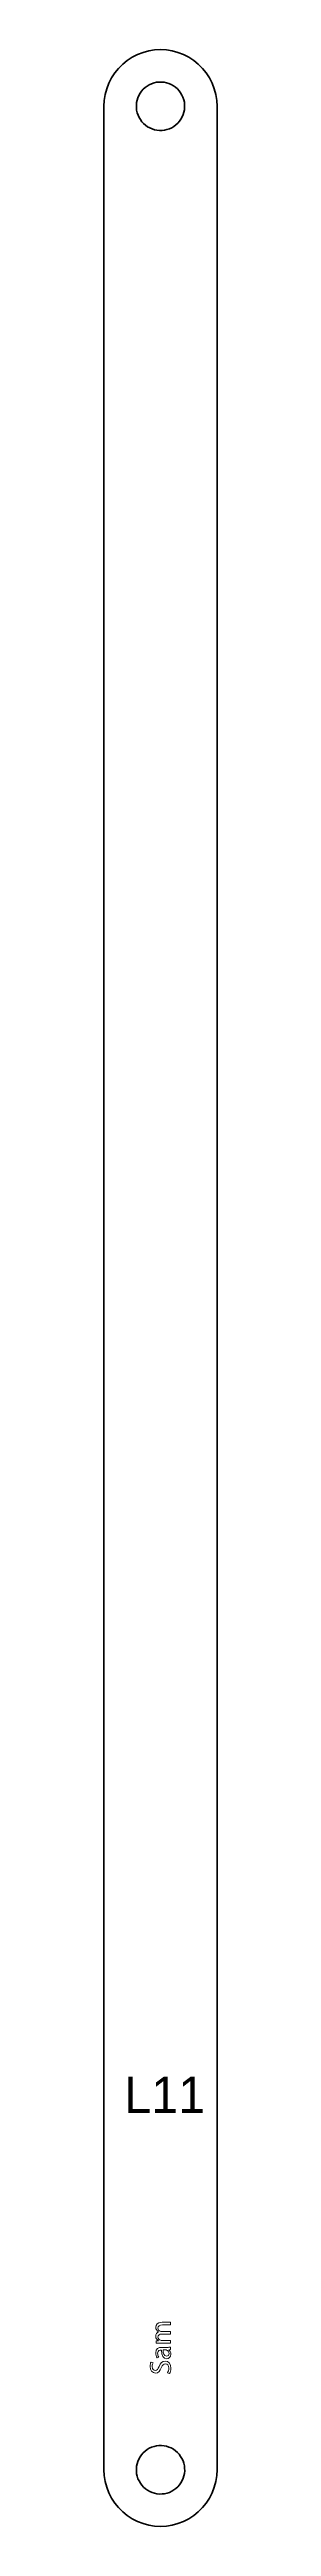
# Model space of a CAD drawing. Header units: millimetres. Extents: x 4 to 295, y -240 to -4.
# Drawn here: x 251 to 260.4, y -208.6 to -4.3 of the extents above; entities that cross this region are included whole.
import ezdxf

# ---------------------------------------------------------------- set-up
doc = ezdxf.new("R2010")
doc.units = ezdxf.units.MM
doc.header["$MEASUREMENT"] = 0
doc.layers.add('Layer 1', color=7, linetype='Continuous', lineweight=0)

# ---------------------------------------------------------------- blocks, each defined once
blk = doc.blocks.new('Block_26')
at = {"layer": 'Layer 1', "color": 240, "lineweight": 0, "true_color": 0xff1c24}
for points, knots in [([(255.69, -193.5), (255.56, -193.5), (255.46, -193.5), (255.36, -193.51), (255.36, -193.51), (255.36, -193.32), (255.36, -193.32), (255.36, -193.32), (255.55, -193.31), (255.55, -193.31), (255.55, -193.31), (255.55, -193.3), (255.55, -193.3), (255.44, -193.23), (255.33, -193.12), (255.33, -192.92), (255.33, -192.76), (255.43, -192.63), (255.57, -192.58), (255.57, -192.58), (255.57, -192.58), (255.57, -192.58), (255.51, -192.54), (255.45, -192.49), (255.42, -192.44), (255.36, -192.37), (255.33, -192.29), (255.33, -192.18), (255.33, -192.02), (255.44, -191.78), (255.85, -191.78), (255.85, -191.78), (256.56, -191.78), (256.56, -191.78), (256.56, -191.78), (256.56, -192), (256.56, -192), (256.56, -192), (255.88, -192), (255.88, -192), (255.65, -192), (255.51, -192.08), (255.51, -192.26), (255.51, -192.38), (255.6, -192.48), (255.71, -192.52), (255.74, -192.53), (255.78, -192.53), (255.82, -192.53), (255.82, -192.53), (256.56, -192.53), (256.56, -192.53), (256.56, -192.53), (256.56, -192.75), (256.56, -192.75), (256.56, -192.75), (255.84, -192.75), (255.84, -192.75), (255.65, -192.75), (255.51, -192.83), (255.51, -193), (255.51, -193.13), (255.62, -193.23), (255.73, -193.27), (255.76, -193.28), (255.8, -193.28), (255.84, -193.28), (255.84, -193.28), (256.56, -193.28), (256.56, -193.28), (256.56, -193.28), (256.56, -193.5), (256.56, -193.5), (256.56, -193.5), (255.69, -193.5), (255.69, -193.5)], [0, 0, 0, 0, 1, 1, 1, 2, 2, 2, 3, 3, 3, 4, 4, 4, 5, 5, 5, 6, 6, 6, 7, 7, 7, 8, 8, 8, 9, 9, 9, 10, 10, 10, 11, 11, 11, 12, 12, 12, 13, 13, 13, 14, 14, 14, 15, 15, 15, 16, 16, 16, 17, 17, 17, 18, 18, 18, 19, 19, 19, 20, 20, 20, 21, 21, 21, 22, 22, 22, 23, 23, 23, 24, 24, 24, 25, 25, 25, 25]), ([(256.56, -194.03), (256.56, -194.03), (256.41, -194.05), (256.41, -194.05), (256.41, -194.05), (256.41, -194.06), (256.41, -194.06), (256.5, -194.12), (256.59, -194.25), (256.59, -194.42), (256.59, -194.67), (256.42, -194.79), (256.24, -194.79), (255.95, -194.79), (255.79, -194.53), (255.8, -194.07), (255.8, -194.07), (255.77, -194.07), (255.77, -194.07), (255.67, -194.07), (255.49, -194.09), (255.49, -194.34), (255.49, -194.45), (255.53, -194.57), (255.58, -194.65), (255.58, -194.65), (255.44, -194.7), (255.44, -194.7), (255.38, -194.6), (255.33, -194.46), (255.33, -194.31), (255.33, -193.94), (255.58, -193.85), (255.82, -193.85), (255.82, -193.85), (256.27, -193.85), (256.27, -193.85), (256.38, -193.85), (256.48, -193.85), (256.56, -193.83), (256.56, -193.83), (256.56, -194.03), (256.56, -194.03)], [0, 0, 0, 0, 1, 1, 1, 2, 2, 2, 3, 3, 3, 4, 4, 4, 5, 5, 5, 6, 6, 6, 7, 7, 7, 8, 8, 8, 9, 9, 9, 10, 10, 10, 11, 11, 11, 12, 12, 12, 13, 13, 13, 14, 14, 14, 14]), ([(255.95, -194.06), (255.94, -194.3), (255.99, -194.57), (256.22, -194.57), (256.36, -194.57), (256.43, -194.48), (256.43, -194.37), (256.43, -194.21), (256.33, -194.11), (256.23, -194.08), (256.2, -194.07), (256.18, -194.06), (256.16, -194.06), (256.16, -194.06), (255.95, -194.06), (255.95, -194.06)], [0, 0, 0, 0, 1, 1, 1, 2, 2, 2, 3, 3, 3, 4, 4, 4, 5, 5, 5, 5]), ([(256.3, -195.95), (256.36, -195.85), (256.41, -195.71), (256.41, -195.56), (256.41, -195.34), (256.29, -195.21), (256.12, -195.21), (255.97, -195.21), (255.88, -195.3), (255.79, -195.53), (255.69, -195.8), (255.55, -195.97), (255.32, -195.97), (255.05, -195.97), (254.86, -195.75), (254.86, -195.43), (254.86, -195.26), (254.9, -195.13), (254.94, -195.06), (254.94, -195.06), (255.12, -195.12), (255.12, -195.12), (255.09, -195.17), (255.04, -195.28), (255.04, -195.44), (255.04, -195.66), (255.18, -195.75), (255.29, -195.75), (255.45, -195.75), (255.52, -195.65), (255.61, -195.42), (255.72, -195.14), (255.86, -194.99), (256.11, -194.99), (256.36, -194.99), (256.59, -195.18), (256.59, -195.58), (256.59, -195.74), (256.54, -195.92), (256.48, -196), (256.48, -196), (256.3, -195.95), (256.3, -195.95)], [0, 0, 0, 0, 1, 1, 1, 2, 2, 2, 3, 3, 3, 4, 4, 4, 5, 5, 5, 6, 6, 6, 7, 7, 7, 8, 8, 8, 9, 9, 9, 10, 10, 10, 11, 11, 11, 12, 12, 12, 13, 13, 13, 14, 14, 14, 14])]:
    blk.add_open_spline(points, degree=3, knots=knots, dxfattribs=at)

msp = doc.modelspace()

# ---------------------------------------------------------------- linework, layer by layer
at = {"layer": 'Layer 1', "color": 18, "lineweight": 35, "true_color": 0x000000}
for points in [[(260.4, -203.95), (260.38, -204.43), (260.3, -204.92), (260.17, -205.39), (260, -205.85), (259.77, -206.28), (259.51, -206.69), (259.2, -207.07), (258.85, -207.42), (258.47, -207.73), (258.06, -207.99), (257.63, -208.22), (257.17, -208.39), (256.7, -208.52), (256.21, -208.6), (255.73, -208.62), (255.24, -208.6), (254.75, -208.52), (254.28, -208.39), (253.82, -208.22), (253.39, -207.99), (252.98, -207.73), (252.6, -207.42), (252.25, -207.07), (251.94, -206.69), (251.68, -206.28), (251.45, -205.85), (251.28, -205.39), (251.15, -204.92), (251.07, -204.43), (251.05, -203.95), (251.05, -9.02), (251.07, -8.53), (251.15, -8.04), (251.28, -7.57), (251.45, -7.11), (251.68, -6.68), (251.94, -6.27), (252.25, -5.89), (252.6, -5.54), (252.98, -5.23), (253.39, -4.97), (253.82, -4.74), (254.28, -4.57), (254.75, -4.44), (255.24, -4.36), (255.73, -4.34), (256.21, -4.36), (256.7, -4.44), (257.17, -4.57), (257.63, -4.74), (258.06, -4.97), (258.47, -5.23), (258.85, -5.54), (259.2, -5.89), (259.51, -6.27), (259.77, -6.68), (260, -7.11), (260.17, -7.57), (260.3, -8.04), (260.38, -8.53), (260.4, -9.02)], [(256.61, -7.22), (256.42, -7.14), (256.22, -7.08), (256.02, -7.04), (255.81, -7.02), (255.6, -7.02), (255.39, -7.04), (255.19, -7.09), (254.99, -7.16), (254.8, -7.24), (254.62, -7.35), (254.45, -7.47), (254.29, -7.62), (254.16, -7.77), (254.04, -7.94), (253.93, -8.13), (253.85, -8.32), (253.79, -8.52), (253.75, -8.72), (253.73, -8.93), (253.73, -9.14), (253.75, -9.35), (253.8, -9.55), (253.87, -9.75), (253.95, -9.94), (254.06, -10.12), (254.18, -10.29), (254.33, -10.45), (254.48, -10.58), (254.65, -10.71), (254.84, -10.81), (255.03, -10.89), (255.23, -10.95), (255.43, -10.99), (255.64, -11.01), (255.85, -11.01), (256.06, -10.99), (256.26, -10.94), (256.46, -10.87), (256.65, -10.79), (256.83, -10.68), (257, -10.56), (257.16, -10.41), (257.29, -10.26), (257.41, -10.09), (257.52, -9.9), (257.6, -9.71), (257.66, -9.51), (257.7, -9.31), (257.72, -9.1), (257.72, -8.89), (257.7, -8.68), (257.65, -8.48), (257.58, -8.28), (257.5, -8.09), (257.39, -7.91), (257.27, -7.74), (257.12, -7.58), (256.97, -7.45), (256.8, -7.33)], [(256.61, -202.15), (256.42, -202.07), (256.22, -202.01), (256.02, -201.96), (255.81, -201.95), (255.6, -201.95), (255.39, -201.97), (255.19, -202.02), (254.99, -202.08), (254.8, -202.17), (254.62, -202.28), (254.45, -202.4), (254.29, -202.55), (254.16, -202.7), (254.03, -202.87), (253.93, -203.06), (253.85, -203.25), (253.79, -203.45), (253.74, -203.65), (253.73, -203.86), (253.73, -204.07), (253.75, -204.28), (253.8, -204.48), (253.86, -204.68), (253.95, -204.87), (254.06, -205.05), (254.18, -205.22), (254.33, -205.38), (254.48, -205.51), (254.65, -205.64), (254.84, -205.74), (255.03, -205.82), (255.23, -205.88), (255.43, -205.93), (255.64, -205.95), (255.85, -205.94), (256.06, -205.92), (256.27, -205.87), (256.46, -205.81), (256.65, -205.72), (256.83, -205.61), (257, -205.49), (257.16, -205.34), (257.29, -205.19), (257.42, -205.02), (257.52, -204.83), (257.6, -204.64), (257.66, -204.44), (257.71, -204.24), (257.73, -204.03), (257.72, -203.82), (257.7, -203.61), (257.65, -203.41), (257.59, -203.21), (257.5, -203.02), (257.39, -202.84), (257.27, -202.67), (257.12, -202.51), (256.97, -202.38), (256.8, -202.25)]]:
    msp.add_lwpolyline(points, close=True, dxfattribs=at)

# ---------------------------------------------------------------- block references
at = {"layer": 'Layer 1'}
msp.add_blockref('Block_26', (0, 0), dxfattribs=at)

# ---------------------------------------------------------------- texts
at = {"layer": 'Layer 1', "insert": (252.73, -174.52), "char_height": 0.2, "attachment_point": 7}
msp.add_mtext('\\C240;\\c2366701;\\FMyriad Pro|b0|i0|c1;\\H2.997200;\\W1.000000;L11', dxfattribs=at)

doc.saveas('drawing.dxf')
